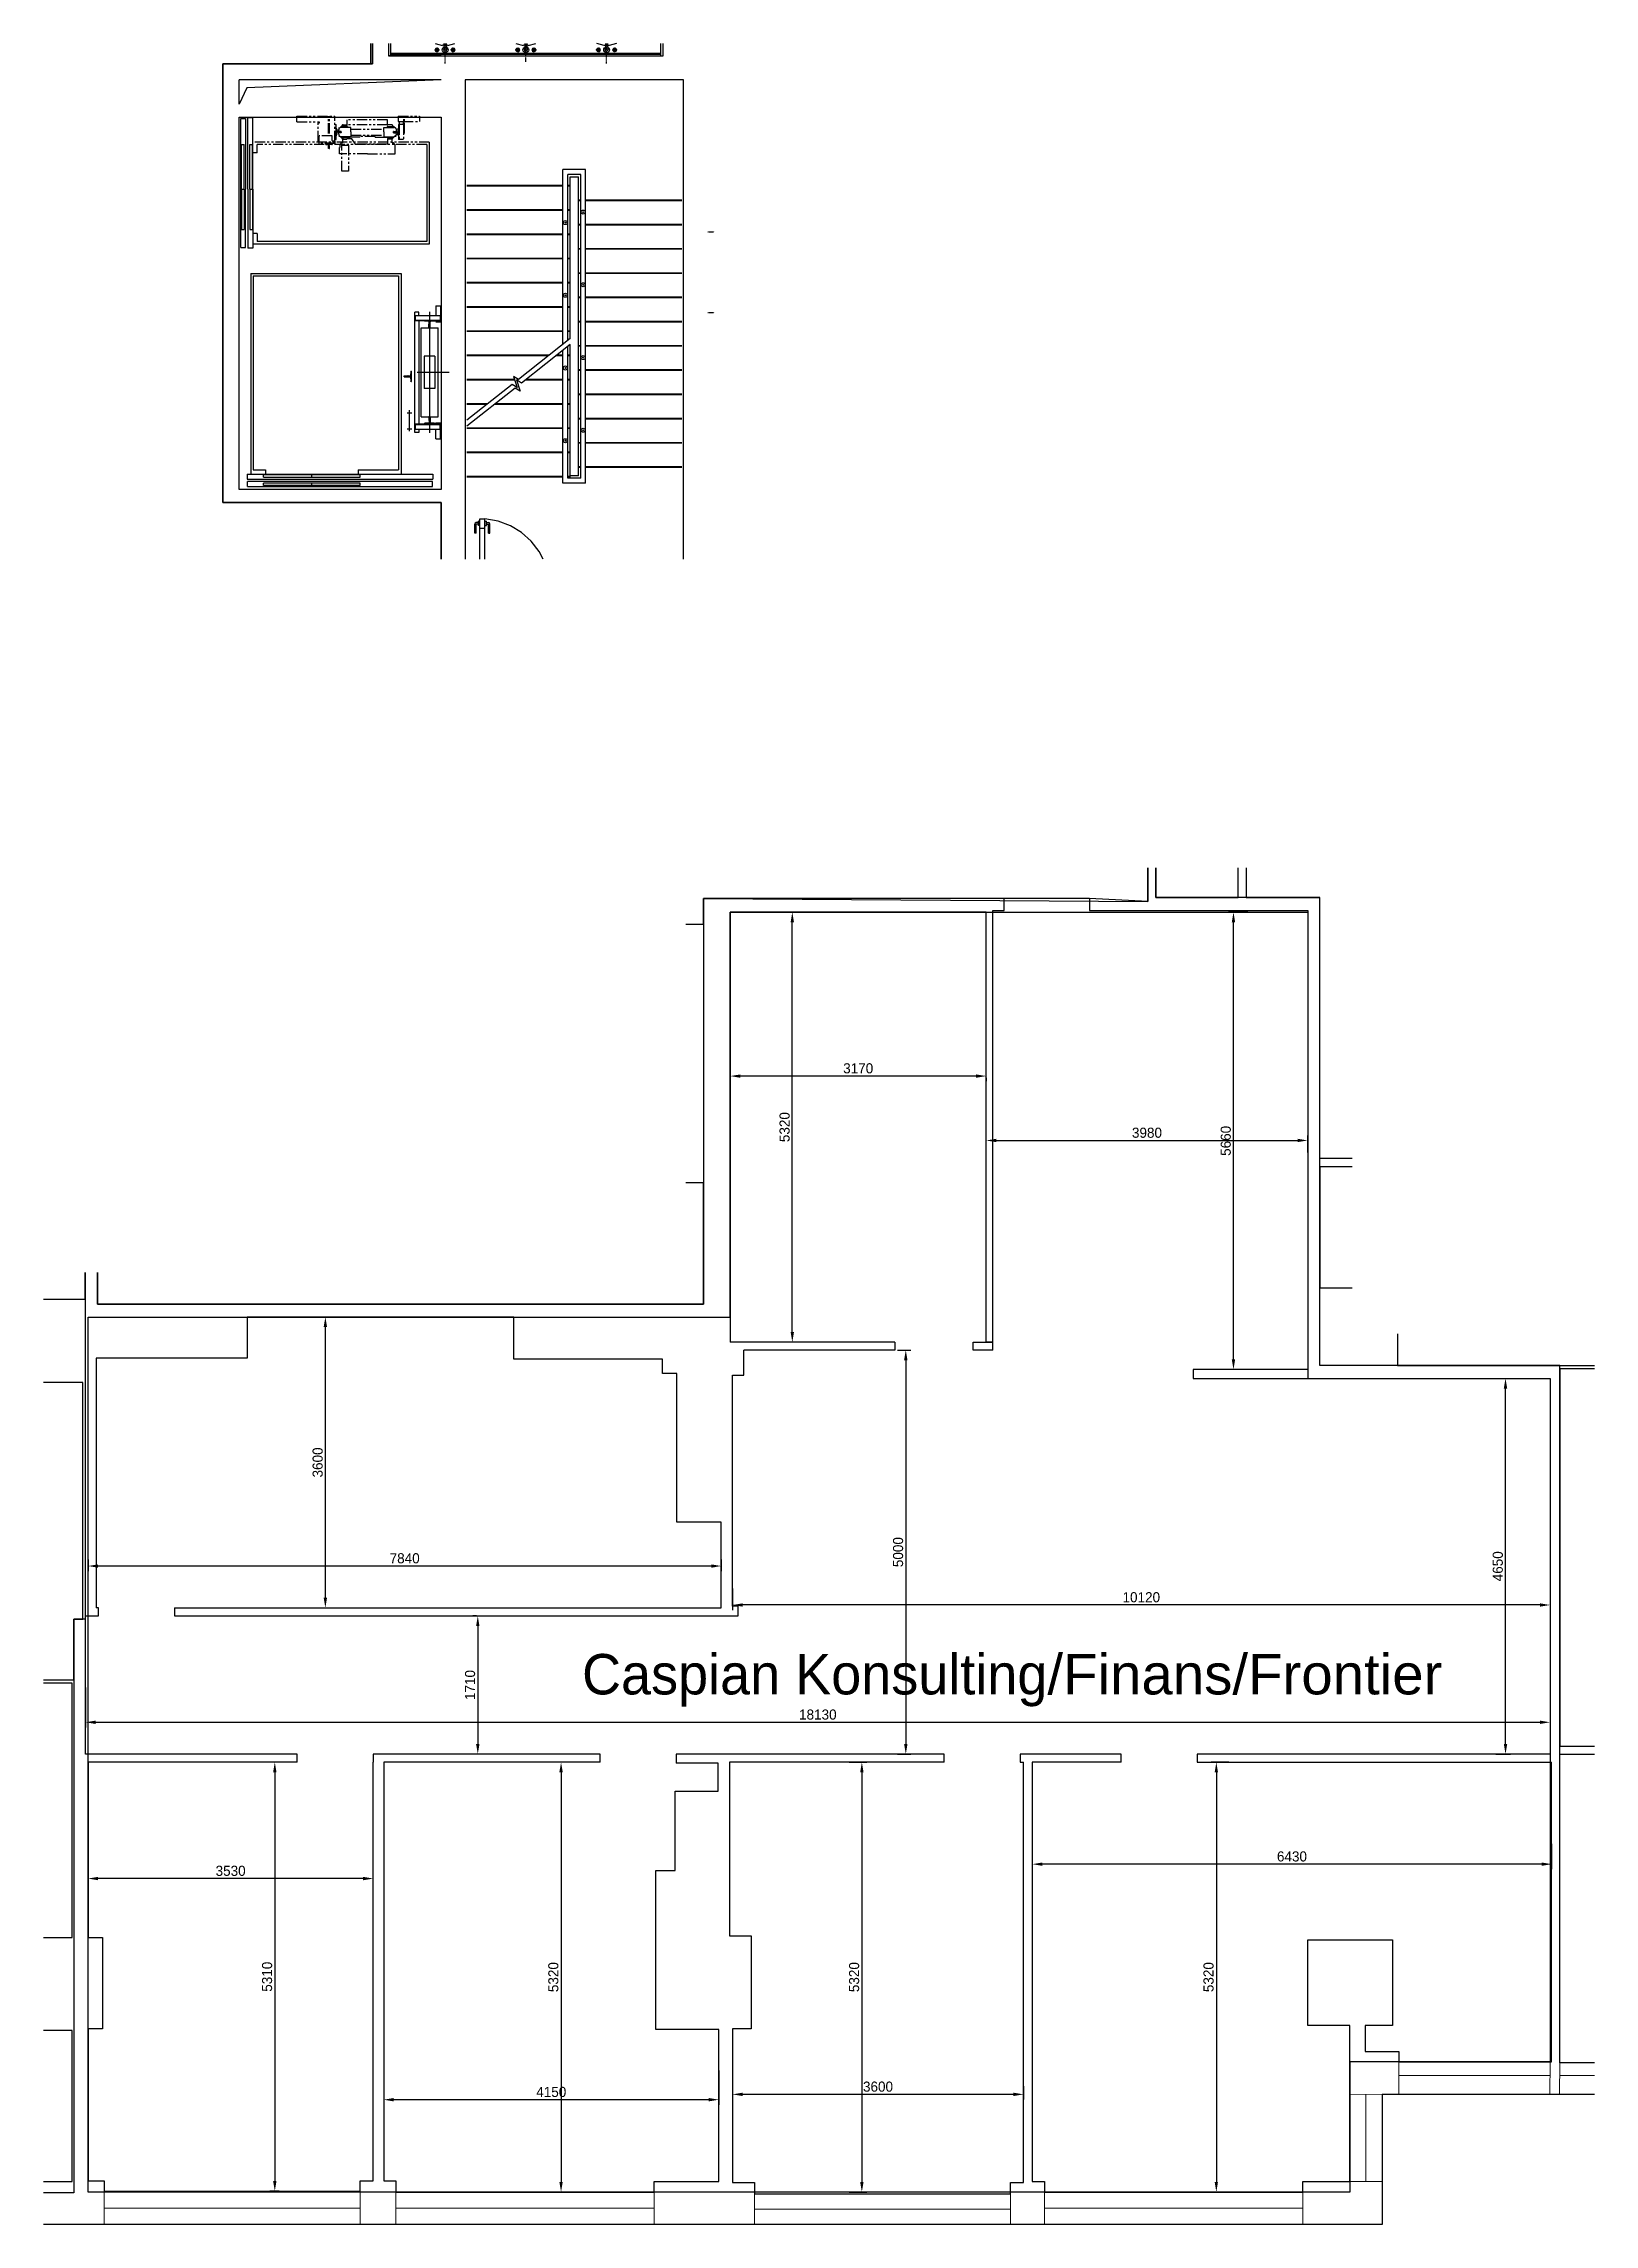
# Model space of a CAD drawing. Header units: millimetres. Extents: x 1224753 to 1243953, y -220242 to -193252.
import ezdxf

# ---------------------------------------------------------------- set-up
doc = ezdxf.new("R2010")
doc.units = ezdxf.units.MM
for name, pattern in [('DASHDOT2', [12.7, 6.35, -3.175, 0, -3.175]), ('HIDDEN2', [4.7625, 3.175, -1.5875]), ('PHANTOMX2', [127, 63.5, -12.7, 12.7, -12.7, 12.7, -12.7])]:
    doc.linetypes.add(name, pattern=pattern)
for name, color, linetype in [('Baca', 7, 'Continuous'), ('Divar-komek', 7, 'Continuous'), ('Kafel', 7, 'Continuous'), ('Lift', 7, 'Continuous'), ('Meheccer', 7, 'Continuous'), ('OFFICE_BOUNDARY', 3, 'Continuous'), ('Pillekan', 7, 'Continuous'), ('Qapi', 7, 'Continuous'), ('Santexnika', 7, 'Continuous')]:
    doc.layers.add(name, color=color, linetype=linetype)
doc.layers.add('Guzgu', color=165, linetype='Continuous', lineweight=5, true_color=0x385ca8)

msp = doc.modelspace()

# ---------------------------------------------------------------- texts
at = {"color": 0, "transparency": 16777216, "char_height": 125, "attachment_point": 5}
for s, insert in [('3170', (1234838, -205935)), ('3980', (1238413, -206732)), ('7840', (1229223, -211999)), ('10120', (1238343, -212481)), ('18130', (1234338, -213933)), ('6430', (1240208, -215689)), ('3530', (1227068, -215867)), ('4150', (1231038, -218604)), ('3600', (1235083, -218538))]:
    msp.add_mtext(s, dxfattribs=dict(at, insert=insert))
at = {"color": 0, "transparency": 16777216, "char_height": 125, "attachment_point": 5, "rotation": 90}
for s, insert in [('5320', (1233927, -206662)), ('5660', (1239389, -206832)), ('3600', (1228146, -210812)), ('5000', (1235332, -211922)), ('4650', (1242757, -212097)), ('1710', (1230033, -213567)), ('5310', (1227520, -217177)), ('5320', (1231064, -217182)), ('5320', (1234788, -217182)), ('5320', (1239176, -217182))]:
    msp.add_mtext(s, dxfattribs=dict(at, insert=insert))
at = {"color": 1, "lineweight": 30, "char_height": 500, "attachment_point": 1}
for s, heights, insert in [('\\A1;{\\C256;\\c0;          \\P      }', [-1333], (1233847, -210964)), ('\\A1;{\\C256;\\c0;Caspian Konsulting\\fArial|b0|i0|c238|p34;/Finans/Frontier}', [-656], (1231419, -213183))]:
    msp.add_mtext_dynamic_manual_height_columns(s, width=25301.6, gutter_width=12.5, heights=heights, dxfattribs=dict(at, insert=insert))

# ---------------------------------------------------------------- linework, layer by layer
for p, q in [((1226973, -198932), (1226973, -193502)), ((1226973, -193502), (1228823, -193502)), ((1228823, -193502), (1228823, -193252)), ((1229023, -193252), (1229023, -193402)), ((1229023, -193402), (1232423, -193402)), ((1232423, -193402), (1232423, -193252)), ((1232673, -193702), (1229973, -193702)), ((1229973, -193702), (1229973, -199632)), ((1232673, -199632), (1232673, -193702)), ((1229673, -198932), (1226973, -198932)), ((1229673, -199632), (1229673, -198932)), ((1238423, -203868), (1238423, -203452)), ((1238523, -203452), (1238523, -203822)), ((1239543, -203822), (1239543, -203452)), ((1239643, -203452), (1239643, -203822)), ((1232923, -204152), (1232923, -203832)), ((1232923, -203832), (1238423, -203868)), ((1237703, -203832), (1237703, -203982)), ((1237703, -203982), (1240403, -203982)), ((1238523, -203822), (1239543, -203822)), ((1240403, -203982), (1240403, -209662)), ((1240553, -207052), (1240553, -203822)), ((1232703, -204152), (1232923, -204152)), ((1240953, -207052), (1240553, -207052)), ((1240953, -207152), (1240553, -207152)), ((1240553, -207152), (1240553, -208652)), ((1232923, -207352), (1232703, -207352)), ((1232923, -208852), (1232923, -207352)), ((1225268, -208792), (1225268, -208462)), ((1225418, -208462), (1225418, -208852)), ((1224753, -208792), (1225268, -208792)), ((1225418, -208852), (1232923, -208852)), ((1240553, -208652), (1240953, -208652)), ((1241513, -209222), (1241513, -209612)), ((1240403, -209662), (1238983, -209662)), ((1238983, -209662), (1238983, -209772)), ((1241513, -209612), (1243953, -209612)), ((1243953, -209652), (1243523, -209652)), ((1243523, -209652), (1243523, -214322)), ((1225238, -209822), (1224753, -209822)), ((1225238, -212752), (1225238, -209822)), ((1238983, -209772), (1243403, -209772)), ((1243403, -209772), (1243403, -214422)), ((1225128, -213502), (1225128, -212752)), ((1225128, -212752), (1225238, -212752)), ((1224753, -213502), (1225128, -213502)), ((1225108, -213542), (1224753, -213542)), ((1225108, -216692), (1225108, -213542)), ((1238093, -214522), (1236993, -214522)), ((1236993, -214522), (1236993, -219712)), ((1243403, -214422), (1239033, -214422)), ((1239033, -214422), (1239033, -214522)), ((1243423, -218232), (1243423, -214522)), ((1243523, -214322), (1243953, -214322)), ((1243523, -218242), (1243523, -214422)), ((1243523, -214422), (1243953, -214422)), ((1224753, -216692), (1225108, -216692)), ((1240403, -217782), (1240403, -216722)), ((1240403, -216722), (1241453, -216722)), ((1241453, -216722), (1241453, -217782)), ((1240923, -217782), (1240403, -217782)), ((1240923, -219712), (1240923, -217782)), ((1241453, -217782), (1241113, -217782)), ((1241113, -217782), (1241113, -218102)), ((1225108, -217842), (1224753, -217842)), ((1225108, -219712), (1225108, -217842)), ((1241113, -218102), (1241533, -218102)), ((1241533, -218102), (1241533, -218232)), ((1241533, -218232), (1243423, -218232)), ((1243953, -218242), (1243523, -218242)), ((1243953, -218636), (1241323, -218633)), ((1241323, -218633), (1241323, -220242)), ((1224753, -219712), (1225108, -219712)), ((1236993, -219712), (1237143, -219712)), ((1237143, -219712), (1237143, -219842)), ((1237143, -219842), (1240343, -219842)), ((1240343, -219842), (1240343, -219712)), ((1240343, -219712), (1240923, -219712)), ((1241323, -220242), (1224753, -220242))]:
    msp.add_line(p, q)
at = {"color": 1, "lineweight": 30}
for p, q in [((1228823, -193502), (1226973, -193502)), ((1226973, -193502), (1226973, -198932)), ((1228823, -193252), (1228823, -193502)), ((1226973, -198932), (1229673, -198932)), ((1229673, -198932), (1229673, -199632)), ((1238423, -203452), (1238423, -203868)), ((1238523, -203822), (1238523, -203452)), ((1237703, -203832), (1232923, -203832)), ((1232923, -203832), (1232923, -204152)), ((1233253, -204002), (1240403, -204002)), ((1233253, -209012), (1233253, -204002)), ((1238423, -203868), (1237703, -203832)), ((1240553, -203822), (1238523, -203822)), ((1240403, -204002), (1240403, -209772)), ((1240553, -209612), (1240553, -203822)), ((1232703, -204152), (1232923, -204152)), ((1232923, -204152), (1232923, -208852)), ((1232923, -204152), (1232923, -207352)), ((1232923, -207352), (1232703, -207352)), ((1225268, -208462), (1225268, -212752)), ((1225418, -208852), (1225418, -208462)), ((1232923, -208852), (1225418, -208852)), ((1225303, -219842), (1225303, -209012)), ((1225303, -209012), (1233253, -209012)), ((1243523, -209612), (1240553, -209612)), ((1243523, -218242), (1243523, -209612)), ((1240403, -209772), (1243403, -209772)), ((1243403, -209772), (1243403, -218232)), ((1225268, -212752), (1225128, -212752)), ((1225128, -212752), (1225128, -219852)), ((1243403, -218232), (1240923, -218232)), ((1240923, -218232), (1240923, -219842)), ((1243953, -218242), (1243523, -218242)), ((1225128, -219852), (1224753, -219852)), ((1240923, -219842), (1225303, -219842))]:
    msp.add_line(p, q, dxfattribs=at)
at = {"color": 0, "lineweight": -2, "transparency": 16777216}
for p, q in [((1235261, -204002), (1233960, -204002)), ((1239661, -204002), (1239421, -204002)), ((1234022, -209197), (1234022, -204127)), ((1239484, -209537), (1239484, -204127)), ((1233253, -206050), (1233253, -206093)), ((1236298, -206030), (1233378, -206030)), ((1236423, -206050), (1236423, -206093)), ((1236423, -206975), (1236423, -206765)), ((1236548, -206827), (1240278, -206827)), ((1240403, -206975), (1240403, -206765)), ((1228037, -209012), (1228303, -209012)), ((1228241, -212487), (1228241, -209137)), ((1235261, -209322), (1233960, -209322)), ((1235324, -209422), (1235489, -209422)), ((1235427, -209547), (1235427, -214297)), ((1239661, -209662), (1239421, -209662)), ((1242734, -209772), (1242914, -209772)), ((1242852, -214297), (1242852, -209897)), ((1225303, -212013), (1225303, -212157)), ((1233018, -212094), (1225428, -212094)), ((1233143, -212013), (1233143, -212157)), ((1233283, -212373), (1233283, -212639)), ((1243403, -212373), (1243403, -212639)), ((1228037, -212612), (1228303, -212612)), ((1243278, -212576), (1233408, -212576)), ((1230112, -212712), (1230065, -212712)), ((1230128, -212837), (1230128, -214297)), ((1225273, -213598), (1225273, -214091)), ((1243403, -213598), (1243403, -214091)), ((1225398, -214028), (1243278, -214028)), ((1227762, -214522), (1227552, -214522)), ((1230112, -214422), (1230065, -214422)), ((1231372, -214522), (1231097, -214522)), ((1234727, -214522), (1234946, -214522)), ((1235324, -214422), (1235489, -214422)), ((1239428, -214522), (1239209, -214522)), ((1242734, -214422), (1242914, -214422)), ((1227615, -214647), (1227615, -219707)), ((1231159, -214647), (1231159, -219717)), ((1234883, -214647), (1234883, -219717)), ((1239272, -214647), (1239272, -219717)), ((1236993, -215534), (1236993, -215846)), ((1243423, -215534), (1243423, -215846)), ((1225303, -216165), (1225303, -215900)), ((1228833, -216165), (1228833, -215900)), ((1243298, -215784), (1237118, -215784)), ((1228708, -215962), (1225428, -215962)), ((1228963, -218337), (1228963, -218762)), ((1233113, -218337), (1233113, -218762)), ((1233283, -218533), (1233283, -218696)), ((1236883, -218533), (1236883, -218696)), ((1232988, -218699), (1229088, -218699)), ((1236758, -218633), (1233408, -218633)), ((1227668, -219832), (1227552, -219832)), ((1231372, -219842), (1231097, -219842)), ((1234727, -219842), (1234946, -219842)), ((1239306, -219842), (1239209, -219842))]:
    msp.add_line(p, q, dxfattribs=at)
at = {"color": 5, "lineweight": 5}
msp.add_line((1243953, -218401), (1243522, -218401), dxfattribs=at)
msp.add_lwpolyline([(1227173, -194162), (1229673, -194162), (1229673, -198772), (1227173, -198772)], close=True)
for points in [[(1236263, -209322), (1236503, -209322), (1236423, -209322), (1236423, -204002), (1233253, -204002), (1233253, -209322)], [(1236503, -203982), (1236643, -203982), (1236643, -203832)], [(1236503, -209422), (1236503, -203982)], [(1239643, -203822), (1240553, -203822)], [(1226373, -212612), (1233143, -212612), (1233143, -211552), (1232593, -211552), (1232593, -209712), (1232413, -209712), (1232413, -209532), (1230573, -209532), (1230573, -209012), (1227273, -209012), (1227273, -209522), (1225403, -209522), (1225403, -212612)], [(1226373, -212612), (1226373, -212712), (1233353, -212712), (1233353, -212592), (1233283, -212592), (1233283, -209732), (1233423, -209732), (1233423, -209422)], [(1235293, -209322), (1233253, -209322)], [(1235293, -209322), (1235293, -209422), (1233423, -209422)], [(1236503, -209422), (1236263, -209422), (1236263, -209322)], [(1227893, -214522), (1227893, -214422), (1225273, -214422), (1225273, -212712), (1225433, -212712), (1225433, -212612)], [(1225433, -212612), (1225403, -212612)], [(1227893, -214522), (1225303, -214522), (1225303, -216692), (1225483, -216692), (1225483, -217822), (1225303, -217822), (1225303, -219702), (1225503, -219702), (1225503, -219832), (1228673, -219832), (1228673, -219702), (1228833, -219702), (1228833, -214522)], [(1231643, -214522), (1231643, -214422), (1228833, -214422), (1228833, -214522)], [(1231643, -214522), (1228963, -214522), (1228963, -219702), (1229113, -219702), (1229113, -219842), (1232313, -219842), (1232313, -219712), (1233113, -219712), (1233113, -217832)], [(1233113, -217832), (1232333, -217832), (1232333, -215862), (1232573, -215862), (1232573, -214882), (1233103, -214882), (1233103, -214532), (1232583, -214532)], [(1235903, -214522), (1235903, -214422), (1232583, -214422), (1232583, -214532)], [(1235903, -214522), (1233243, -214522), (1233243, -216672), (1233513, -216672), (1233513, -217822), (1233283, -217822), (1233283, -219722), (1233553, -219722), (1233553, -219862), (1236723, -219862), (1236723, -219722), (1236883, -219722), (1236883, -214522)], [(1238093, -214422), (1236843, -214422), (1236843, -214522)], [(1236843, -214522), (1236883, -214522)], [(1238093, -214522), (1238093, -214422)], [(1239033, -214522), (1243423, -214522)]]:
    msp.add_lwpolyline(points)
at = {"lineweight": 5}
for points in [[(1241533, -218232), (1241533, -218633)], [(1243403, -218232), (1243402, -218635)], [(1243523, -218242), (1243522, -218635)], [(1241323, -218633), (1240923, -218632)], [(1225503, -219832), (1225503, -220242)], [(1228673, -219832), (1228673, -220242)], [(1229113, -219842), (1229113, -220242)], [(1232313, -219842), (1232313, -220242)], [(1233553, -219862), (1233553, -220242)], [(1236723, -219862), (1236723, -220242)], [(1237143, -219842), (1237143, -220242)], [(1240343, -219842), (1240343, -220242)], [(1240923, -219712), (1241323, -219712)]]:
    msp.add_lwpolyline(points, dxfattribs=at)
at = {"color": 5, "lineweight": 5}
for points in [[(1243402, -218401), (1241533, -218401)], [(1241123, -218632), (1241123, -219712)], [(1228673, -220042), (1225503, -220042)], [(1232313, -220042), (1229113, -220042)], [(1236723, -220052), (1233553, -220052)], [(1240343, -220042), (1237143, -220042)]]:
    msp.add_lwpolyline(points, dxfattribs=at)
at = {"color": 0, "transparency": 16777216}
for points in [[(1234001, -204127), (1234043, -204127), (1234022, -204002)], [(1239463, -204127), (1239505, -204127), (1239484, -204002)], [(1233378, -206010), (1233378, -206051), (1233253, -206030)], [(1236298, -206010), (1236298, -206051), (1236423, -206030)], [(1236548, -206806), (1236548, -206848), (1236423, -206827)], [(1240278, -206806), (1240278, -206848), (1240403, -206827)], [(1228220, -209137), (1228262, -209137), (1228241, -209012)], [(1234001, -209197), (1234043, -209197), (1234022, -209322)], [(1235406, -209547), (1235448, -209547), (1235427, -209422)], [(1239463, -209537), (1239505, -209537), (1239484, -209662)], [(1242831, -209897), (1242873, -209897), (1242852, -209772)], [(1225428, -212074), (1225428, -212115), (1225303, -212094)], [(1233018, -212074), (1233018, -212115), (1233143, -212094)], [(1228220, -212487), (1228262, -212487), (1228241, -212612)], [(1233408, -212556), (1233408, -212597), (1233283, -212576)], [(1243278, -212556), (1243278, -212597), (1243403, -212576)], [(1230107, -212837), (1230149, -212837), (1230128, -212712)], [(1225398, -214007), (1225398, -214049), (1225273, -214028)], [(1243278, -214007), (1243278, -214049), (1243403, -214028)], [(1230107, -214297), (1230149, -214297), (1230128, -214422)], [(1235406, -214297), (1235448, -214297), (1235427, -214422)], [(1242831, -214297), (1242873, -214297), (1242852, -214422)], [(1227594, -214647), (1227636, -214647), (1227615, -214522)], [(1231138, -214647), (1231180, -214647), (1231159, -214522)], [(1234862, -214647), (1234904, -214647), (1234883, -214522)], [(1239251, -214647), (1239292, -214647), (1239272, -214522)], [(1237118, -215763), (1237118, -215805), (1236993, -215784)], [(1243298, -215763), (1243298, -215805), (1243423, -215784)], [(1225428, -215941), (1225428, -215983), (1225303, -215962)], [(1228708, -215941), (1228708, -215983), (1228833, -215962)], [(1233408, -218612), (1233408, -218654), (1233283, -218633)], [(1236758, -218612), (1236758, -218654), (1236883, -218633)], [(1229088, -218678), (1229088, -218720), (1228963, -218699)], [(1232988, -218678), (1232988, -218720), (1233113, -218699)], [(1227594, -219707), (1227636, -219707), (1227615, -219832)], [(1231138, -219717), (1231180, -219717), (1231159, -219842)], [(1234862, -219717), (1234904, -219717), (1234883, -219842)], [(1239251, -219717), (1239292, -219717), (1239272, -219842)]]:
    msp.add_solid(points, dxfattribs=at)
at = {"layer": 'Baca'}
msp.add_lwpolyline([(1229673, -193702), (1227269, -193800), (1227173, -194002)], dxfattribs=at)
at = {"layer": 'Divar-komek'}
for p, q in [((1228823, -193502), (1226973, -193502)), ((1226973, -194002), (1226973, -193502)), ((1228823, -193252), (1228823, -193502)), ((1229023, -193252), (1229023, -193402)), ((1229673, -193402), (1229023, -193402)), ((1229673, -193702), (1227173, -193702)), ((1227173, -194002), (1227173, -193702))]:
    msp.add_line(p, q, dxfattribs=at)
at = {"layer": 'Guzgu'}
msp.add_line((1232393, -193372), (1229053, -193372), dxfattribs=at)
at = {"layer": 'Kafel'}
for p, q in [((1228803, -193502), (1228803, -193252)), ((1229053, -193402), (1229053, -193252)), ((1232393, -193402), (1232393, -193252))]:
    msp.add_line(p, q, dxfattribs=at)
at = {"layer": 'Lift'}
for p, q in [((1227193, -194177), (1227253, -194177)), ((1227193, -195777), (1227193, -194177)), ((1227253, -194177), (1227253, -195052)), ((1227343, -194172), (1227283, -194172)), ((1227283, -195052), (1227283, -194172)), ((1227343, -195052), (1227343, -194172)), ((1227888, -194222), (1227888, -194152)), ((1227202, -195052), (1227202, -194502)), ((1227202, -194502), (1227234, -194502)), ((1227234, -195052), (1227234, -194502)), ((1227307, -194502), (1227339, -194502)), ((1227307, -195052), (1227307, -194502)), ((1227339, -195052), (1227339, -194502)), ((1227398, -194602), (1227398, -194502)), ((1229498, -194502), (1229498, -195702)), ((1229528, -194471), (1229528, -195733)), ((1227398, -194602), (1227343, -194602)), ((1227202, -195052), (1227202, -195552)), ((1227202, -195052), (1227234, -195052)), ((1227234, -195052), (1227234, -195552)), ((1227253, -195777), (1227253, -195052)), ((1227283, -195052), (1227283, -195782)), ((1227307, -195052), (1227339, -195052)), ((1227307, -195052), (1227307, -195552)), ((1227339, -195052), (1227339, -195552)), ((1227343, -195052), (1227343, -195782)), ((1227202, -195552), (1227234, -195552)), ((1227307, -195552), (1227339, -195552)), ((1227398, -195602), (1227343, -195602)), ((1227398, -195602), (1227398, -195702)), ((1227193, -195777), (1227253, -195777)), ((1227343, -195782), (1227283, -195782)), ((1229528, -195733), (1227343, -195733)), ((1229498, -195702), (1227398, -195702)), ((1227317, -196097), (1227317, -198582)), ((1227317, -196097), (1229179, -196097)), ((1227348, -196127), (1227348, -198527)), ((1227348, -196127), (1229148, -196127)), ((1229148, -196127), (1229148, -198527)), ((1229179, -196097), (1229179, -198582)), ((1229397, -196575), (1229347, -196575)), ((1229347, -198065), (1229347, -196575)), ((1229350, -198065), (1229350, -196575)), ((1229357, -196616), (1229663, -196616)), ((1229357, -196681), (1229357, -196616)), ((1229357, -196675), (1229663, -196675)), ((1229357, -196681), (1229663, -196681)), ((1229397, -196616), (1229397, -196575)), ((1229397, -196681), (1229397, -197959)), ((1229468, -196681), (1229595, -196681)), ((1229468, -196685), (1229468, -196681)), ((1229520, -196692), (1229472, -196689)), ((1229524, -196769), (1229524, -196726)), ((1229527, -196721), (1229527, -196699)), ((1229532, -196570), (1229532, -198070)), ((1229537, -196721), (1229537, -196699)), ((1229539, -196769), (1229539, -196726)), ((1229591, -196689), (1229543, -196692)), ((1229595, -196685), (1229595, -196681)), ((1229608, -196496), (1229608, -196616)), ((1229608, -196496), (1229673, -196496)), ((1229608, -196681), (1229608, -196696)), ((1229608, -196696), (1229673, -196696)), ((1229663, -196616), (1229663, -196681)), ((1229667, -196496), (1229667, -196696)), ((1229673, -196496), (1229673, -196696)), ((1229427, -196770), (1229637, -196770)), ((1229427, -197870), (1229427, -196770)), ((1229524, -196770), (1229524, -196769)), ((1229539, -196770), (1229524, -196770)), ((1229539, -196770), (1229524, -196770)), ((1229539, -196770), (1229539, -196769)), ((1229637, -197870), (1229637, -196770)), ((1229465, -197120), (1229465, -197520)), ((1229598, -197120), (1229465, -197120)), ((1229598, -197120), (1229598, -197520)), ((1229218, -197363), (1229218, -197362)), ((1229218, -197362), (1229262, -197362)), ((1229218, -197363), (1229218, -197377)), ((1229218, -197363), (1229218, -197377)), ((1229218, -197377), (1229218, -197363)), ((1229218, -197377), (1229218, -197378)), ((1229218, -197378), (1229262, -197378)), ((1229267, -197365), (1229289, -197365)), ((1229267, -197375), (1229289, -197375)), ((1229298, -197310), (1229296, -197359)), ((1229296, -197382), (1229298, -197430)), ((1229302, -197307), (1229306, -197307)), ((1229302, -197434), (1229306, -197434)), ((1229306, -197434), (1229306, -197307)), ((1229377, -197320), (1229773, -197320)), ((1229598, -197520), (1229465, -197520)), ((1229253, -197820), (1229313, -197820)), ((1229283, -198050), (1229283, -197790)), ((1229253, -198020), (1229313, -198020)), ((1229397, -198065), (1229347, -198065)), ((1229357, -198024), (1229357, -197959)), ((1229357, -197959), (1229663, -197959)), ((1229357, -197965), (1229663, -197965)), ((1229357, -198024), (1229663, -198024)), ((1229397, -198024), (1229397, -198065)), ((1229427, -197870), (1229637, -197870)), ((1229468, -197955), (1229468, -197959)), ((1229468, -197959), (1229595, -197959)), ((1229520, -197948), (1229472, -197951)), ((1229539, -197870), (1229524, -197870)), ((1229539, -197870), (1229524, -197870)), ((1229524, -197870), (1229524, -197871)), ((1229524, -197871), (1229524, -197915)), ((1229527, -197919), (1229527, -197941)), ((1229537, -197919), (1229537, -197941)), ((1229539, -197870), (1229539, -197871)), ((1229539, -197871), (1229539, -197915)), ((1229591, -197951), (1229543, -197948)), ((1229595, -197955), (1229595, -197959)), ((1229608, -197944), (1229673, -197944)), ((1229608, -197959), (1229608, -197944)), ((1229608, -198144), (1229608, -198024)), ((1229663, -198024), (1229663, -197959)), ((1229667, -198144), (1229667, -197944)), ((1229673, -197944), (1229673, -198144)), ((1229608, -198144), (1229673, -198144)), ((1227273, -198582), (1227273, -198642)), ((1227273, -198582), (1229573, -198582)), ((1227273, -198642), (1229573, -198642)), ((1227348, -198527), (1227498, -198527)), ((1227473, -198618), (1227473, -198586)), ((1227473, -198586), (1228673, -198586)), ((1227473, -198618), (1228673, -198618)), ((1227498, -198527), (1227498, -198582)), ((1228073, -198618), (1228073, -198586)), ((1228648, -198527), (1229148, -198527)), ((1228648, -198527), (1228648, -198582)), ((1228673, -198618), (1228673, -198586)), ((1229573, -198582), (1229573, -198642)), ((1227278, -198732), (1227278, -198672)), ((1229568, -198672), (1227278, -198672)), ((1227278, -198732), (1229568, -198732)), ((1228673, -198691), (1227473, -198691)), ((1227473, -198723), (1227473, -198691)), ((1228673, -198723), (1227473, -198723)), ((1228073, -198723), (1228073, -198691)), ((1228673, -198723), (1228673, -198691)), ((1229568, -198732), (1229568, -198672))]:
    msp.add_line(p, q, dxfattribs=at)
at = {"layer": 'Lift', "linetype": 'PHANTOMX2', "ltscale": 2}
for p, q in [((1227888, -194152), (1228358, -194152)), ((1227888, -194222), (1228163, -194222)), ((1228153, -194232), (1228163, -194232)), ((1228153, -194460), (1228153, -194232)), ((1228281, -194365), (1228281, -194152)), ((1228291, -194365), (1228291, -194152)), ((1228358, -194460), (1228358, -194152)), ((1228358, -194254), (1228374, -194254)), ((1228369, -194254), (1228369, -194439)), ((1228374, -194439), (1228374, -194254)), ((1228374, -194346), (1228374, -194302)), ((1228374, -194302), (1228374, -194302)), ((1228382, -194309), (1228384, -194338)), ((1228406, -194322), (1228401, -194322)), ((1228401, -194328), (1228401, -194322)), ((1228404, -194328), (1228401, -194328)), ((1228404, -194328), (1228404, -194338)), ((1228406, -194306), (1228436, -194276)), ((1228406, -194306), (1228406, -194322)), ((1228556, -194289), (1228413, -194289)), ((1228413, -194299), (1228413, -194289)), ((1228516, -194276), (1228436, -194276)), ((1228446, -194276), (1228446, -194271)), ((1228461, -194256), (1228506, -194256)), ((1228506, -194256), (1228506, -194262)), ((1228511, -194262), (1228506, -194262)), ((1229011, -194196), (1228511, -194196)), ((1228511, -194262), (1228511, -194196)), ((1229011, -194256), (1228511, -194256)), ((1228511, -194262), (1228511, -194256)), ((1228516, -194276), (1228516, -194289)), ((1228556, -194346), (1228556, -194289)), ((1228556, -194309), (1228966, -194309)), ((1228966, -194346), (1228966, -194289)), ((1228966, -194289), (1229109, -194289)), ((1229006, -194276), (1229006, -194289)), ((1229006, -194276), (1229086, -194276)), ((1229011, -194262), (1229011, -194196)), ((1229011, -194262), (1229011, -194256)), ((1229011, -194262), (1229016, -194262)), ((1229016, -194256), (1229016, -194262)), ((1229061, -194256), (1229016, -194256)), ((1229076, -194276), (1229076, -194271)), ((1229116, -194306), (1229086, -194276)), ((1229109, -194299), (1229109, -194289)), ((1229116, -194306), (1229116, -194322)), ((1229116, -194322), (1229121, -194322)), ((1229118, -194328), (1229118, -194338)), ((1229118, -194328), (1229121, -194328)), ((1229121, -194328), (1229121, -194322)), ((1229139, -194309), (1229137, -194338)), ((1229143, -194152), (1229143, -194217)), ((1229143, -194152), (1229408, -194152)), ((1229143, -194217), (1229153, -194217)), ((1229148, -194302), (1229147, -194302)), ((1229148, -194254), (1229148, -194439)), ((1229153, -194254), (1229148, -194254)), ((1229148, -194346), (1229148, -194302)), ((1229152, -194439), (1229152, -194254)), ((1229153, -194217), (1229153, -194254)), ((1229153, -194217), (1229203, -194217)), ((1229203, -194254), (1229153, -194254)), ((1229153, -194254), (1229153, -194436)), ((1229203, -194217), (1229408, -194217)), ((1229203, -194237), (1229203, -194254)), ((1229208, -194254), (1229203, -194254)), ((1229208, -194254), (1229208, -194439)), ((1229211, -194365), (1229211, -194152)), ((1229213, -194227), (1229218, -194227)), ((1229218, -194217), (1229218, -194227)), ((1229221, -194365), (1229221, -194152)), ((1229408, -194152), (1229408, -194217)), ((1229528, -194471), (1227343, -194471)), ((1229498, -194502), (1227398, -194502)), ((1228153, -194460), (1228166, -194460)), ((1228326, -194395), (1228166, -194395)), ((1228166, -194490), (1228166, -194395)), ((1228361, -194486), (1228166, -194486)), ((1228361, -194490), (1228166, -194490)), ((1228286, -194490), (1228241, -194490)), ((1228241, -194490), (1228241, -194491)), ((1228248, -194499), (1228277, -194501)), ((1228278, -194519), (1228282, -194515)), ((1228278, -194551), (1228278, -194519)), ((1228278, -194551), (1228279, -194552)), ((1228286, -194552), (1228279, -194552)), ((1228282, -194515), (1228282, -194506)), ((1228286, -194490), (1228330, -194490)), ((1228286, -194552), (1228292, -194552)), ((1228290, -194515), (1228290, -194506)), ((1228293, -194519), (1228290, -194515)), ((1228293, -194551), (1228292, -194552)), ((1228293, -194551), (1228293, -194519)), ((1228323, -194499), (1228294, -194501)), ((1228326, -194453), (1228326, -194395)), ((1228330, -194490), (1228330, -194491)), ((1228361, -194460), (1228333, -194460)), ((1228333, -194460), (1228358, -194460)), ((1228358, -194439), (1228374, -194439)), ((1228361, -194490), (1228361, -194460)), ((1228374, -194346), (1228374, -194391)), ((1228374, -194391), (1228374, -194391)), ((1228382, -194383), (1228384, -194355)), ((1228398, -194342), (1228389, -194342)), ((1228398, -194350), (1228389, -194350)), ((1228402, -194338), (1228398, -194342)), ((1228402, -194354), (1228398, -194350)), ((1228435, -194338), (1228402, -194338)), ((1228435, -194354), (1228402, -194354)), ((1228407, -194365), (1228402, -194365)), ((1228402, -194371), (1228402, -194365)), ((1228406, -194371), (1228402, -194371)), ((1228437, -194338), (1228404, -194338)), ((1228406, -194371), (1228406, -194386)), ((1228406, -194386), (1228436, -194416)), ((1228437, -194355), (1228407, -194355)), ((1228407, -194361), (1228407, -194355)), ((1228407, -194365), (1228407, -194361)), ((1228413, -194393), (1228413, -194404)), ((1228556, -194404), (1228413, -194404)), ((1228419, -194538), (1228416, -194538)), ((1228416, -194615), (1228416, -194538)), ((1228419, -194495), (1228419, -194520)), ((1228419, -194495), (1228428, -194495)), ((1228419, -194520), (1228419, -194538)), ((1228435, -194338), (1228436, -194339)), ((1228435, -194354), (1228436, -194353)), ((1228436, -194346), (1228436, -194339)), ((1228436, -194346), (1228436, -194353)), ((1228516, -194416), (1228436, -194416)), ((1228437, -194355), (1228437, -194338)), ((1228456, -194480), (1228443, -194480)), ((1228446, -194421), (1228446, -194416)), ((1228456, -194480), (1228456, -194423)), ((1228461, -194418), (1228465, -194418)), ((1228461, -194436), (1228506, -194436)), ((1228465, -194414), (1228465, -194418)), ((1228465, -194414), (1228549, -194414)), ((1228568, -194430), (1228506, -194430)), ((1228506, -194430), (1228506, -194436)), ((1228516, -194404), (1228516, -194416)), ((1228549, -194410), (1228549, -194409)), ((1228666, -194409), (1228549, -194409)), ((1228549, -194414), (1228549, -194410)), ((1228556, -194346), (1228556, -194404)), ((1228556, -194384), (1228966, -194384)), ((1228616, -194496), (1228568, -194430)), ((1229011, -194496), (1228616, -194496)), ((1228856, -194401), (1228666, -194401)), ((1228666, -194409), (1228666, -194401)), ((1228856, -194409), (1228856, -194401)), ((1228856, -194409), (1228972, -194409)), ((1228966, -194346), (1228966, -194404)), ((1228966, -194404), (1229109, -194404)), ((1228972, -194410), (1228972, -194409)), ((1228972, -194414), (1228972, -194410)), ((1229056, -194414), (1228972, -194414)), ((1229006, -194404), (1229006, -194416)), ((1229006, -194416), (1229086, -194416)), ((1229011, -194430), (1229011, -194496)), ((1229016, -194430), (1229011, -194430)), ((1229016, -194430), (1229016, -194436)), ((1229061, -194436), (1229016, -194436)), ((1229056, -194414), (1229056, -194418)), ((1229061, -194418), (1229056, -194418)), ((1229066, -194480), (1229066, -194423)), ((1229066, -194480), (1229078, -194480)), ((1229076, -194421), (1229076, -194416)), ((1229085, -194338), (1229118, -194338)), ((1229085, -194355), (1229085, -194338)), ((1229085, -194355), (1229115, -194355)), ((1229087, -194338), (1229086, -194339)), ((1229086, -194346), (1229086, -194339)), ((1229086, -194346), (1229086, -194353)), ((1229087, -194354), (1229086, -194353)), ((1229116, -194386), (1229086, -194416)), ((1229087, -194338), (1229119, -194338)), ((1229087, -194354), (1229119, -194354)), ((1229103, -194495), (1229093, -194495)), ((1229103, -194495), (1229103, -194520)), ((1229103, -194520), (1229103, -194538)), ((1229103, -194538), (1229106, -194538)), ((1229106, -194615), (1229106, -194538)), ((1229109, -194393), (1229109, -194404)), ((1229115, -194361), (1229115, -194355)), ((1229115, -194365), (1229115, -194361)), ((1229115, -194365), (1229120, -194365)), ((1229116, -194371), (1229116, -194386)), ((1229116, -194371), (1229120, -194371)), ((1229119, -194338), (1229123, -194342)), ((1229119, -194354), (1229123, -194350)), ((1229120, -194371), (1229120, -194365)), ((1229123, -194342), (1229132, -194342)), ((1229123, -194350), (1229132, -194350)), ((1229139, -194383), (1229137, -194355)), ((1229148, -194391), (1229147, -194391)), ((1229148, -194346), (1229148, -194391)), ((1229208, -194439), (1229148, -194439)), ((1228419, -194615), (1228416, -194615)), ((1228419, -194615), (1228419, -194618)), ((1228761, -194618), (1228419, -194618)), ((1228761, -194618), (1229103, -194618)), ((1229103, -194615), (1229103, -194618)), ((1229103, -194615), (1229106, -194615))]:
    msp.add_line(p, q, dxfattribs=at)
msp.add_lwpolyline([(1228444, -194831), (1228444, -194511), (1228527, -194511), (1228527, -194831)], close=True, dxfattribs=at)
at = {"layer": 'Lift', "extrusion": (0, 0, -1)}
for centre in [(-1229283, -197820), (-1229283, -198020)]:
    msp.add_circle(centre, 4, dxfattribs=at)
at = {"layer": 'Lift', "linetype": 'PHANTOMX2', "ltscale": 2}
for centre, radius, start, end in [((1228163, -194227), 5, -90, 90), ((1228374, -194310), 8, 4.5177, 90), ((1228461, -194271), 15, 109.4712, 180), ((1228461, -194271), 15, 90, 109.4712), ((1229061, -194271), 15, 0, 90), ((1229213, -194237), 10, 90, 180), ((1228249, -194491), 8, 180, -94.5177), ((1228277, -194506), 5, 0, 85.4823), ((1228295, -194506), 5, 94.5177, 180), ((1228322, -194491), 8, -85.4823, 0), ((1228333, -194453), 7, 180, -90), ((1228374, -194383), 8, -90, -4.5177), ((1228389, -194337), 5, -175.4823, -90), ((1228389, -194355), 5, 90, 175.4823), ((1228443, -194495), 15, 90, 180), ((1228461, -194421), 15, 180, -109.4712), ((1228461, -194423), 5, 90, 180), ((1228461, -194421), 15, -109.4712, -90), ((1229061, -194423), 5, 0, 90), ((1229061, -194421), 15, -90, 0), ((1229078, -194495), 15, 0, 90)]:
    msp.add_arc(centre, radius, start, end, dxfattribs=at)
at = {"layer": 'Lift', "extrusion": (0, 0, -1)}
for centre, radius, start, end in [((-1229472, -196685), 4, -86.869, 0), ((-1229520, -196699), 7, 93.131, 180), ((-1229522, -196721), 5, 180, -114.3305), ((-1229544, -196699), 7, 0, 86.869), ((-1229542, -196721), 5, -65.6695, 0), ((-1229591, -196685), 4, 180, -93.131), ((-1229267, -197360), 5, -90, -24.3305), ((-1229267, -197380), 5, 24.3305, 90), ((-1229289, -197358), 7, -176.869, -90), ((-1229289, -197382), 7, 90, 176.869), ((-1229302, -197311), 4, 3.131, 90), ((-1229302, -197430), 4, -90, -3.131), ((-1229472, -197955), 4, 0, 86.869), ((-1229520, -197941), 7, 180, -93.131), ((-1229522, -197919), 5, 114.3305, 180), ((-1229542, -197919), 5, 0, 65.6695), ((-1229544, -197941), 7, -86.869, 0), ((-1229591, -197955), 4, 93.131, 180)]:
    msp.add_arc(centre, radius, start, end, dxfattribs=at)
at = {"layer": 'Lift', "linetype": 'PHANTOMX2', "ltscale": 2, "extrusion": (0, 0, -1)}
for centre, major_axis, start_param, end_param in [((1229147, -194310), (5.66, -5.66), 2.435043, 3.926991), ((1229132, -194337), (3.54, -3.54), 5.576636, 0.785398), ((1229132, -194355), (-3.54, -3.54), 2.356194, 3.848142), ((1229147, -194383), (5.66, -5.66), 0.785398, 2.277346)]:
    msp.add_ellipse(centre, major_axis=major_axis, ratio=1, start_param=start_param, end_param=end_param, dxfattribs=at)
at = {"layer": 'Meheccer'}
for p, q in [((1229053, -193382), (1232393, -193382)), ((1231183, -196974), (1231183, -194812)), ((1231463, -194812), (1231183, -194812)), ((1231463, -198692), (1231463, -194812)), ((1231243, -196927), (1231243, -194872)), ((1231403, -194872), (1231243, -194872)), ((1231403, -198632), (1231403, -194872)), ((1231243, -198632), (1231243, -197000)), ((1231183, -198692), (1231183, -197048)), ((1231403, -198632), (1231243, -198632)), ((1231463, -198692), (1231183, -198692))]:
    msp.add_line(p, q, dxfattribs=at)
for centre, radius in [((1231433, -195337), 25), ((1231433, -195337), 5), ((1231213, -195467), 25), ((1231213, -195467), 5), ((1231433, -196237), 25), ((1231213, -196367), 25), ((1231213, -197267), 25), ((1231213, -197267), 5), ((1231433, -197138), 25), ((1231433, -198037), 25), ((1231213, -198167), 25), ((1231213, -198167), 5)]:
    msp.add_circle(centre, radius, dxfattribs=at)
at = {"layer": 'Meheccer', "linetype": 'HIDDEN2'}
for centre in [(1231213, -196367), (1231433, -196237), (1231433, -197138), (1231433, -198037)]:
    msp.add_circle(centre, 5, dxfattribs=at)
at = {"layer": 'OFFICE_BOUNDARY'}
msp.add_lwpolyline([(1233253, -204002), (1240403, -204002), (1240403, -209772), (1243403, -209772), (1243403, -218232), (1240923, -218232), (1240923, -219842), (1225303, -219842), (1225303, -209012), (1233253, -209012), (1233253, -204002)], close=True, dxfattribs=at)
at = {"layer": 'Pillekan'}
for p, q in [((1231183, -195010), (1229993, -195010)), ((1231183, -195017), (1229993, -195017)), ((1231273, -195010), (1231243, -195010)), ((1231273, -195017), (1231243, -195017)), ((1231273, -196903), (1231273, -194902)), ((1231273, -194902), (1231373, -194902)), ((1231373, -198602), (1231373, -194902)), ((1231183, -195310), (1229993, -195310)), ((1231183, -195317), (1229993, -195317)), ((1231273, -195310), (1231243, -195310)), ((1231273, -195317), (1231243, -195317)), ((1231373, -195187), (1231403, -195187)), ((1231373, -195194), (1231403, -195194)), ((1231463, -195187), (1232653, -195187)), ((1231463, -195194), (1232653, -195194)), ((1231183, -195610), (1229993, -195610)), ((1231183, -195617), (1229993, -195617)), ((1231273, -195610), (1231243, -195610)), ((1231273, -195617), (1231243, -195617)), ((1231373, -195487), (1231403, -195487)), ((1231373, -195494), (1231403, -195494)), ((1231463, -195487), (1232653, -195487)), ((1231463, -195494), (1232653, -195494)), ((1231183, -195910), (1229993, -195910)), ((1231183, -195917), (1229993, -195917)), ((1231273, -195910), (1231243, -195910)), ((1231273, -195917), (1231243, -195917)), ((1231373, -195787), (1231403, -195787)), ((1231373, -195794), (1231403, -195794)), ((1231463, -195787), (1232653, -195787)), ((1231463, -195794), (1232653, -195794)), ((1231183, -196210), (1229993, -196210)), ((1231183, -196217), (1229993, -196217)), ((1231273, -196210), (1231243, -196210)), ((1231273, -196217), (1231243, -196217)), ((1231373, -196087), (1231403, -196087)), ((1231373, -196094), (1231403, -196094)), ((1231463, -196087), (1232653, -196087)), ((1231463, -196094), (1232653, -196094)), ((1231373, -196387), (1231403, -196387)), ((1231373, -196394), (1231403, -196394)), ((1231463, -196387), (1232653, -196387)), ((1231463, -196394), (1232653, -196394)), ((1231183, -196510), (1229993, -196510)), ((1231183, -196517), (1229993, -196517)), ((1231273, -196510), (1231243, -196510)), ((1231273, -196517), (1231243, -196517)), ((1231373, -196687), (1231403, -196687)), ((1231373, -196694), (1231403, -196694)), ((1231463, -196687), (1232653, -196687)), ((1231463, -196694), (1232653, -196694)), ((1231183, -196810), (1229993, -196810)), ((1231183, -196817), (1229993, -196817)), ((1231273, -196810), (1231243, -196810)), ((1231273, -196817), (1231243, -196817)), ((1231273, -198617), (1231273, -196977)), ((1231373, -196987), (1231403, -196987)), ((1231373, -196994), (1231403, -196994)), ((1231463, -196987), (1232653, -196987)), ((1231463, -196994), (1232653, -196994)), ((1231010, -197110), (1229993, -197110)), ((1231001, -197117), (1229993, -197117)), ((1231183, -197117), (1231095, -197117)), ((1231183, -197110), (1231104, -197110)), ((1231273, -197110), (1231243, -197110)), ((1231273, -197117), (1231243, -197117)), ((1231373, -197287), (1231403, -197287)), ((1231373, -197294), (1231403, -197294)), ((1231463, -197287), (1232653, -197287)), ((1231463, -197294), (1232653, -197294)), ((1230583, -197410), (1229993, -197410)), ((1230585, -197417), (1229993, -197417)), ((1230609, -197417), (1230607, -197417)), ((1231183, -197417), (1230715, -197417)), ((1231183, -197410), (1230724, -197410)), ((1231273, -197410), (1231243, -197410)), ((1231273, -197417), (1231243, -197417)), ((1230250, -197710), (1229993, -197710)), ((1230241, -197717), (1229993, -197717)), ((1231183, -197717), (1230335, -197717)), ((1231183, -197710), (1230344, -197710)), ((1231273, -197710), (1231243, -197710)), ((1231273, -197717), (1231243, -197717)), ((1231373, -197587), (1231403, -197587)), ((1231373, -197594), (1231403, -197594)), ((1231463, -197587), (1232653, -197587)), ((1231463, -197594), (1232653, -197594)), ((1231183, -198010), (1229993, -198010)), ((1231183, -198017), (1229993, -198017)), ((1231273, -198010), (1231243, -198010)), ((1231273, -198017), (1231243, -198017)), ((1231373, -197887), (1231403, -197887)), ((1231373, -197894), (1231403, -197894)), ((1231463, -197887), (1232653, -197887)), ((1231463, -197894), (1232653, -197894)), ((1231183, -198310), (1229993, -198310)), ((1231183, -198317), (1229993, -198317)), ((1231273, -198310), (1231243, -198310)), ((1231273, -198317), (1231243, -198317)), ((1231373, -198187), (1231403, -198187)), ((1231373, -198194), (1231403, -198194)), ((1231463, -198187), (1232653, -198187)), ((1231463, -198194), (1232653, -198194)), ((1231183, -198610), (1229993, -198610)), ((1231183, -198617), (1229993, -198617)), ((1231273, -198610), (1231243, -198610)), ((1231273, -198617), (1231243, -198617)), ((1231373, -198602), (1231273, -198602)), ((1231373, -198487), (1231403, -198487)), ((1231373, -198494), (1231403, -198494)), ((1231463, -198487), (1232653, -198487)), ((1231463, -198494), (1232653, -198494))]:
    msp.add_line(p, q, dxfattribs=at)
at = {"layer": 'Pillekan', "linetype": 'Continuous'}
for points in [[(1231273, -196903), (1230632, -197409), (1230570, -197370), (1230616, -197509), (1230553, -197471), (1229993, -197913)], [(1231273, -196977), (1230669, -197454), (1230606, -197415), (1230652, -197554), (1230590, -197516), (1229993, -197987)]]:
    msp.add_lwpolyline(points, dxfattribs=at)
at = {"layer": 'Qapi', "linetype": 'Continuous'}
for p, q in [((1230136, -199180), (1230109, -199180)), ((1230136, -199180), (1230109, -199180)), ((1230136, -199180), (1230109, -199180)), ((1230136, -199180), (1230109, -199180)), ((1230136, -199180), (1230109, -199180)), ((1230136, -199180), (1230109, -199180)), ((1230154, -199162), (1230136, -199162)), ((1230136, -199215), (1230136, -199162)), ((1230136, -199215), (1230136, -199162)), ((1230154, -199162), (1230136, -199162)), ((1230136, -199215), (1230136, -199162)), ((1230136, -199215), (1230136, -199162)), ((1230216, -199162), (1230234, -199162)), ((1230216, -199162), (1230234, -199162)), ((1230234, -199215), (1230234, -199162)), ((1230234, -199215), (1230234, -199162)), ((1230234, -199215), (1230234, -199162)), ((1230234, -199215), (1230234, -199162)), ((1230234, -199180), (1230260, -199180)), ((1230234, -199180), (1230260, -199180)), ((1230234, -199180), (1230260, -199180)), ((1230234, -199180), (1230260, -199180)), ((1230234, -199180), (1230260, -199180)), ((1230234, -199180), (1230260, -199180)), ((1230091, -199313), (1230091, -199198)), ((1230091, -199313), (1230091, -199198)), ((1230109, -199313), (1230091, -199313)), ((1230109, -199313), (1230091, -199313)), ((1230109, -199313), (1230109, -199198)), ((1230136, -199198), (1230109, -199198)), ((1230109, -199313), (1230109, -199198)), ((1230136, -199198), (1230109, -199198)), ((1230154, -199215), (1230136, -199215)), ((1230154, -199215), (1230136, -199215)), ((1230216, -199215), (1230234, -199215)), ((1230216, -199215), (1230234, -199215)), ((1230234, -199198), (1230260, -199198)), ((1230234, -199198), (1230260, -199198)), ((1230260, -199313), (1230260, -199198)), ((1230260, -199313), (1230260, -199198)), ((1230260, -199313), (1230278, -199313)), ((1230260, -199313), (1230278, -199313)), ((1230278, -199313), (1230278, -199198)), ((1230278, -199313), (1230278, -199198))]:
    msp.add_line(p, q, dxfattribs=at)
at = {"layer": 'Qapi'}
for p, q in [((1230154, -199135), (1230216, -199135)), ((1230154, -199135), (1230216, -199135)), ((1230154, -199632), (1230154, -199135)), ((1230154, -199135), (1230216, -199135)), ((1230154, -199135), (1230216, -199135)), ((1230154, -199632), (1230154, -199135)), ((1230216, -199632), (1230216, -199135)), ((1230216, -199632), (1230216, -199135)), ((1230154, -199251), (1230216, -199251)), ((1230154, -199251), (1230216, -199251))]:
    msp.add_line(p, q, dxfattribs=at)
msp.add_lwpolyline([(1230936, -199632), (1230887, -199536), (1230790, -199410), (1230671, -199304), (1230534, -199221), (1230381, -199163), (1230216, -199135)], dxfattribs=at)
msp.add_lwpolyline([(1230936, -199632), (1230887, -199536), (1230790, -199410), (1230671, -199304), (1230534, -199221), (1230381, -199163), (1230216, -199135)], dxfattribs=at)
at = {"layer": 'Qapi', "linetype": 'Continuous'}
for centre, start, end in [((1230109, -199198), 90, 180), ((1230109, -199198), 90, 180), ((1230260, -199198), 0, 90), ((1230260, -199198), 0, 90)]:
    msp.add_arc(centre, 17.8, start, end, dxfattribs=at)
at = {"layer": 'Santexnika'}
for p, q in [((1229611, -193327), (1229615, -193327)), ((1229611, -193334), (1229615, -193334)), ((1229615, -193338), (1229615, -193322)), ((1229630, -193322), (1229615, -193322)), ((1229630, -193338), (1229615, -193338)), ((1229619, -193319), (1229619, -193322)), ((1229619, -193341), (1229619, -193338)), ((1229627, -193319), (1229627, -193322)), ((1229627, -193342), (1229627, -193338)), ((1229630, -193338), (1229630, -193322)), ((1229634, -193327), (1229630, -193327)), ((1229634, -193334), (1229630, -193334)), ((1229778, -193382), (1229668, -193382)), ((1229753, -193270), (1229692, -193270)), ((1229692, -193274), (1229692, -193270)), ((1229753, -193270), (1229692, -193270)), ((1229692, -193274), (1229692, -193270)), ((1229753, -193270), (1229692, -193270)), ((1229692, -193274), (1229692, -193270)), ((1229753, -193270), (1229692, -193270)), ((1229692, -193274), (1229692, -193270)), ((1229753, -193270), (1229692, -193270)), ((1229692, -193274), (1229692, -193270)), ((1229753, -193270), (1229692, -193270)), ((1229692, -193274), (1229692, -193270)), ((1229753, -193270), (1229692, -193270)), ((1229692, -193274), (1229692, -193270)), ((1229753, -193270), (1229692, -193270)), ((1229692, -193274), (1229692, -193270)), ((1229709, -193252), (1229706, -193330)), ((1229709, -193252), (1229706, -193330)), ((1229709, -193252), (1229706, -193330)), ((1229709, -193252), (1229706, -193330)), ((1229709, -193252), (1229706, -193330)), ((1229709, -193252), (1229706, -193330)), ((1229709, -193252), (1229706, -193330)), ((1229709, -193252), (1229706, -193330)), ((1229736, -193252), (1229739, -193330)), ((1229736, -193252), (1229739, -193330)), ((1229736, -193252), (1229739, -193330)), ((1229736, -193252), (1229739, -193330)), ((1229736, -193252), (1229739, -193330)), ((1229736, -193252), (1229739, -193330)), ((1229736, -193252), (1229739, -193330)), ((1229736, -193252), (1229739, -193330)), ((1229753, -193274), (1229753, -193270)), ((1229753, -193274), (1229753, -193270)), ((1229753, -193274), (1229753, -193270)), ((1229753, -193274), (1229753, -193270)), ((1229753, -193274), (1229753, -193270)), ((1229753, -193274), (1229753, -193270)), ((1229753, -193274), (1229753, -193270)), ((1229753, -193274), (1229753, -193270)), ((1229811, -193327), (1229815, -193327)), ((1229811, -193334), (1229815, -193334)), ((1229815, -193338), (1229815, -193322)), ((1229815, -193322), (1229830, -193322)), ((1229815, -193338), (1229830, -193338)), ((1229818, -193319), (1229818, -193322)), ((1229818, -193342), (1229818, -193338)), ((1229826, -193319), (1229826, -193322)), ((1229826, -193341), (1229826, -193338)), ((1229830, -193338), (1229830, -193322)), ((1229834, -193327), (1229830, -193327)), ((1229834, -193334), (1229830, -193334)), ((1230611, -193327), (1230615, -193327)), ((1230611, -193334), (1230615, -193334)), ((1230615, -193338), (1230615, -193322)), ((1230630, -193322), (1230615, -193322)), ((1230630, -193338), (1230615, -193338)), ((1230619, -193319), (1230619, -193322)), ((1230619, -193341), (1230619, -193338)), ((1230627, -193319), (1230627, -193322)), ((1230627, -193342), (1230627, -193338)), ((1230630, -193338), (1230630, -193322)), ((1230634, -193327), (1230630, -193327)), ((1230634, -193334), (1230630, -193334)), ((1230778, -193382), (1230668, -193382)), ((1230753, -193270), (1230692, -193270)), ((1230692, -193274), (1230692, -193270)), ((1230753, -193270), (1230692, -193270)), ((1230692, -193274), (1230692, -193270)), ((1230753, -193270), (1230692, -193270)), ((1230692, -193274), (1230692, -193270)), ((1230753, -193270), (1230692, -193270)), ((1230692, -193274), (1230692, -193270)), ((1230753, -193270), (1230692, -193270)), ((1230692, -193274), (1230692, -193270)), ((1230753, -193270), (1230692, -193270)), ((1230692, -193274), (1230692, -193270)), ((1230753, -193270), (1230692, -193270)), ((1230692, -193274), (1230692, -193270)), ((1230753, -193270), (1230692, -193270)), ((1230692, -193274), (1230692, -193270)), ((1230709, -193252), (1230706, -193330)), ((1230709, -193252), (1230706, -193330)), ((1230709, -193252), (1230706, -193330)), ((1230709, -193252), (1230706, -193330)), ((1230709, -193252), (1230706, -193330)), ((1230709, -193252), (1230706, -193330)), ((1230709, -193252), (1230706, -193330)), ((1230709, -193252), (1230706, -193330)), ((1230736, -193252), (1230739, -193330)), ((1230736, -193252), (1230739, -193330)), ((1230736, -193252), (1230739, -193330)), ((1230736, -193252), (1230739, -193330)), ((1230736, -193252), (1230739, -193330)), ((1230736, -193252), (1230739, -193330)), ((1230736, -193252), (1230739, -193330)), ((1230736, -193252), (1230739, -193330)), ((1230753, -193274), (1230753, -193270)), ((1230753, -193274), (1230753, -193270)), ((1230753, -193274), (1230753, -193270)), ((1230753, -193274), (1230753, -193270)), ((1230753, -193274), (1230753, -193270)), ((1230753, -193274), (1230753, -193270)), ((1230753, -193274), (1230753, -193270)), ((1230753, -193274), (1230753, -193270)), ((1230811, -193327), (1230815, -193327)), ((1230811, -193334), (1230815, -193334)), ((1230815, -193338), (1230815, -193322)), ((1230815, -193322), (1230830, -193322)), ((1230815, -193338), (1230830, -193338)), ((1230818, -193319), (1230818, -193322)), ((1230818, -193342), (1230818, -193338)), ((1230826, -193319), (1230826, -193322)), ((1230826, -193341), (1230826, -193338)), ((1230830, -193338), (1230830, -193322)), ((1230834, -193327), (1230830, -193327)), ((1230834, -193334), (1230830, -193334)), ((1231611, -193327), (1231615, -193327)), ((1231611, -193334), (1231615, -193334)), ((1231615, -193338), (1231615, -193322)), ((1231630, -193322), (1231615, -193322)), ((1231630, -193338), (1231615, -193338)), ((1231619, -193319), (1231619, -193322)), ((1231619, -193341), (1231619, -193338)), ((1231627, -193319), (1231627, -193322)), ((1231627, -193342), (1231627, -193338)), ((1231630, -193338), (1231630, -193322)), ((1231634, -193327), (1231630, -193327)), ((1231634, -193334), (1231630, -193334)), ((1231667, -193382), (1231777, -193382)), ((1231692, -193270), (1231753, -193270)), ((1231692, -193274), (1231692, -193270)), ((1231692, -193270), (1231753, -193270)), ((1231692, -193274), (1231692, -193270)), ((1231692, -193270), (1231753, -193270)), ((1231692, -193274), (1231692, -193270)), ((1231692, -193270), (1231753, -193270)), ((1231692, -193274), (1231692, -193270)), ((1231692, -193270), (1231753, -193270)), ((1231692, -193274), (1231692, -193270)), ((1231692, -193270), (1231753, -193270)), ((1231692, -193274), (1231692, -193270)), ((1231692, -193270), (1231753, -193270)), ((1231692, -193274), (1231692, -193270)), ((1231692, -193270), (1231753, -193270)), ((1231692, -193274), (1231692, -193270)), ((1231709, -193252), (1231706, -193330)), ((1231709, -193252), (1231706, -193330)), ((1231709, -193252), (1231706, -193330)), ((1231709, -193252), (1231706, -193330)), ((1231709, -193252), (1231706, -193330)), ((1231709, -193252), (1231706, -193330)), ((1231709, -193252), (1231706, -193330)), ((1231709, -193252), (1231706, -193330)), ((1231736, -193252), (1231739, -193330)), ((1231736, -193252), (1231739, -193330)), ((1231736, -193252), (1231739, -193330)), ((1231736, -193252), (1231739, -193330)), ((1231736, -193252), (1231739, -193330)), ((1231736, -193252), (1231739, -193330)), ((1231736, -193252), (1231739, -193330)), ((1231736, -193252), (1231739, -193330)), ((1231753, -193274), (1231753, -193270)), ((1231753, -193274), (1231753, -193270)), ((1231753, -193274), (1231753, -193270)), ((1231753, -193274), (1231753, -193270)), ((1231753, -193274), (1231753, -193270)), ((1231753, -193274), (1231753, -193270)), ((1231753, -193274), (1231753, -193270)), ((1231753, -193274), (1231753, -193270)), ((1231811, -193327), (1231815, -193327)), ((1231811, -193334), (1231815, -193334)), ((1231815, -193338), (1231815, -193322)), ((1231815, -193322), (1231830, -193322)), ((1231815, -193338), (1231830, -193338)), ((1231818, -193319), (1231818, -193322)), ((1231818, -193342), (1231818, -193338)), ((1231826, -193319), (1231826, -193322)), ((1231826, -193341), (1231826, -193338)), ((1231830, -193338), (1231830, -193322)), ((1231834, -193327), (1231830, -193327)), ((1231834, -193334), (1231830, -193334))]:
    msp.add_line(p, q, dxfattribs=at)
at = {"layer": 'Santexnika', "color": 26, "linetype": 'DASHDOT2', "true_color": 0x791e15}
for p, q in [((1229723, -193497), (1229723, -193252)), ((1229723, -193497), (1229723, -193252)), ((1229723, -193497), (1229723, -193252)), ((1229723, -193497), (1229723, -193252)), ((1229723, -193497), (1229723, -193252)), ((1229723, -193497), (1229723, -193252)), ((1229723, -193497), (1229723, -193252)), ((1229723, -193497), (1229723, -193252)), ((1230723, -193477), (1230723, -193252)), ((1230723, -193477), (1230723, -193252)), ((1230723, -193477), (1230723, -193252)), ((1230723, -193477), (1230723, -193252)), ((1230723, -193477), (1230723, -193252)), ((1230723, -193477), (1230723, -193252)), ((1230723, -193477), (1230723, -193252)), ((1230723, -193477), (1230723, -193252)), ((1231723, -193497), (1231723, -193252)), ((1231723, -193497), (1231723, -193252)), ((1231723, -193497), (1231723, -193252)), ((1231723, -193497), (1231723, -193252)), ((1231723, -193497), (1231723, -193252)), ((1231723, -193497), (1231723, -193252)), ((1231723, -193497), (1231723, -193252)), ((1231723, -193497), (1231723, -193252)), ((1232976, -195582), (1233053, -195582)), ((1232976, -195582), (1233053, -195582)), ((1232976, -195582), (1233053, -195582)), ((1232976, -195582), (1233053, -195582)), ((1232976, -195582), (1233053, -195582)), ((1232976, -195582), (1233053, -195582)), ((1232976, -195582), (1233053, -195582)), ((1232976, -195582), (1233053, -195582)), ((1232976, -196581), (1233053, -196581))]:
    msp.add_line(p, q, dxfattribs=at)
at = {"layer": 'Santexnika'}
for points in [[(1229600, -193252), (1229692, -193274)], [(1229600, -193252), (1229692, -193274)], [(1229600, -193252), (1229692, -193274)], [(1229600, -193252), (1229692, -193274)], [(1229600, -193252), (1229692, -193274)], [(1229600, -193252), (1229692, -193274)], [(1229600, -193252), (1229692, -193274)], [(1229600, -193252), (1229692, -193274)], [(1229753, -193274), (1229845, -193252)], [(1229753, -193274), (1229845, -193252)], [(1229753, -193274), (1229845, -193252)], [(1229753, -193274), (1229845, -193252)], [(1229753, -193274), (1229845, -193252)], [(1229753, -193274), (1229845, -193252)], [(1229753, -193274), (1229845, -193252)], [(1229753, -193274), (1229845, -193252)], [(1230600, -193252), (1230692, -193274)], [(1230600, -193252), (1230692, -193274)], [(1230600, -193252), (1230692, -193274)], [(1230600, -193252), (1230692, -193274)], [(1230600, -193252), (1230692, -193274)], [(1230600, -193252), (1230692, -193274)], [(1230600, -193252), (1230692, -193274)], [(1230600, -193252), (1230692, -193274)], [(1230753, -193274), (1230845, -193252)], [(1230753, -193274), (1230845, -193252)], [(1230753, -193274), (1230845, -193252)], [(1230753, -193274), (1230845, -193252)], [(1230753, -193274), (1230845, -193252)], [(1230753, -193274), (1230845, -193252)], [(1230753, -193274), (1230845, -193252)], [(1230753, -193274), (1230845, -193252)], [(1231692, -193274), (1231600, -193252)], [(1231692, -193274), (1231600, -193252)], [(1231692, -193274), (1231600, -193252)], [(1231692, -193274), (1231600, -193252)], [(1231692, -193274), (1231600, -193252)], [(1231692, -193274), (1231600, -193252)], [(1231692, -193274), (1231600, -193252)], [(1231692, -193274), (1231600, -193252)], [(1231845, -193252), (1231753, -193274)], [(1231845, -193252), (1231753, -193274)], [(1231845, -193252), (1231753, -193274)], [(1231845, -193252), (1231753, -193274)], [(1231845, -193252), (1231753, -193274)], [(1231845, -193252), (1231753, -193274)], [(1231845, -193252), (1231753, -193274)], [(1231845, -193252), (1231753, -193274)]]:
    msp.add_lwpolyline(points, dxfattribs=at)
for centre, radius in [((1229605, -193330), 7.36), ((1229622, -193348), 7.36), ((1229623, -193330), 7.71), ((1229623, -193313), 7.36), ((1229640, -193330), 7.36), ((1229723, -193330), 36.4), ((1229723, -193330), 36.4), ((1229723, -193330), 36.4), ((1229723, -193330), 36.4), ((1229723, -193330), 36.4), ((1229723, -193330), 36.4), ((1229723, -193330), 36.4), ((1229723, -193330), 36.4), ((1229723, -193330), 16.5), ((1229805, -193330), 7.36), ((1229822, -193313), 7.36), ((1229823, -193330), 7.71), ((1229823, -193348), 7.36), ((1229840, -193330), 7.36), ((1230605, -193330), 7.36), ((1230622, -193348), 7.36), ((1230623, -193330), 7.71), ((1230623, -193313), 7.36), ((1230640, -193330), 7.36), ((1230723, -193330), 36.4), ((1230723, -193330), 36.4), ((1230723, -193330), 36.4), ((1230723, -193330), 36.4), ((1230723, -193330), 36.4), ((1230723, -193330), 36.4), ((1230723, -193330), 36.4), ((1230723, -193330), 36.4), ((1230723, -193330), 16.5), ((1230805, -193330), 7.36), ((1230822, -193313), 7.36), ((1230823, -193330), 7.71), ((1230823, -193348), 7.36), ((1230840, -193330), 7.36), ((1231605, -193330), 7.36), ((1231622, -193348), 7.36), ((1231623, -193330), 7.71), ((1231623, -193313), 7.36), ((1231640, -193330), 7.36), ((1231723, -193330), 36.4), ((1231723, -193330), 36.4), ((1231723, -193330), 36.4), ((1231723, -193330), 36.4), ((1231723, -193330), 36.4), ((1231723, -193330), 36.4), ((1231723, -193330), 36.4), ((1231723, -193330), 36.4), ((1231723, -193330), 16.5), ((1231805, -193330), 7.36), ((1231822, -193313), 7.36), ((1231823, -193330), 7.71), ((1231823, -193348), 7.36), ((1231840, -193330), 7.36)]:
    msp.add_circle(centre, radius, dxfattribs=at)
for centre, radius, start, end in [((1229623, -193330), 22.8, 102.4201, 165.097), ((1229623, -193330), 22.8, -165.0959, -107.3859), ((1229623, -193330), 14, 111.2616, 156.2555), ((1229623, -193330), 14, -156.2545, -116.2274), ((1229623, -193330), 22.8, -77.5788, -14.9041), ((1229623, -193330), 14, -68.7374, -23.7455), ((1229623, -193330), 22.8, 14.903, 72.613), ((1229623, -193330), 14, 23.7445, 63.7716), ((1229823, -193330), 22.8, 107.387, 165.097), ((1229823, -193330), 22.8, -165.0959, -102.4212), ((1229823, -193330), 14, 116.2284, 156.2555), ((1229823, -193330), 14, -156.2545, -111.2626), ((1229823, -193330), 22.8, 14.903, 77.5799), ((1229823, -193330), 14, 23.7445, 68.7384), ((1229823, -193330), 22.8, -72.6141, -14.9041), ((1229823, -193330), 14, -63.7726, -23.7455), ((1230623, -193330), 22.8, 102.4201, 165.097), ((1230623, -193330), 22.8, -165.0959, -107.3859), ((1230623, -193330), 14, 111.2616, 156.2555), ((1230623, -193330), 14, -156.2545, -116.2274), ((1230623, -193330), 22.8, -77.5788, -14.9041), ((1230623, -193330), 14, -68.7374, -23.7455), ((1230623, -193330), 22.8, 14.903, 72.613), ((1230623, -193330), 14, 23.7445, 63.7716), ((1230823, -193330), 22.8, 107.387, 165.097), ((1230823, -193330), 22.8, -165.0959, -102.4212), ((1230823, -193330), 14, 116.2284, 156.2555), ((1230823, -193330), 14, -156.2545, -111.2626), ((1230823, -193330), 22.8, 14.903, 77.5799), ((1230823, -193330), 14, 23.7445, 68.7384), ((1230823, -193330), 22.8, -72.6141, -14.9041), ((1230823, -193330), 14, -63.7726, -23.7455), ((1231623, -193330), 22.8, 102.4201, 165.097), ((1231623, -193330), 22.8, -165.0959, -107.3859), ((1231623, -193330), 14, 111.2616, 156.2555), ((1231623, -193330), 14, -156.2545, -116.2274), ((1231623, -193330), 22.8, -77.5788, -14.9041), ((1231623, -193330), 14, -68.7374, -23.7455), ((1231623, -193330), 22.8, 14.903, 72.613), ((1231623, -193330), 14, 23.7445, 63.7716), ((1231823, -193330), 22.8, 107.387, 165.097), ((1231823, -193330), 22.8, -165.0959, -102.4212), ((1231823, -193330), 14, 116.2284, 156.2555), ((1231823, -193330), 14, -156.2545, -111.2626), ((1231823, -193330), 22.8, 14.903, 77.5799), ((1231823, -193330), 14, 23.7445, 68.7384), ((1231823, -193330), 22.8, -72.6141, -14.9041), ((1231823, -193330), 14, -63.7726, -23.7455)]:
    msp.add_arc(centre, radius, start, end, dxfattribs=at)

msp.set_redraw_order([(e.dxf.handle, doc.entitydb.next_handle()) for e in msp.query("TEXT MTEXT ATTDEF DIMENSION ARC_DIMENSION")])  # texts and dimensions are drawn at this point

doc.saveas('drawing.dxf')
